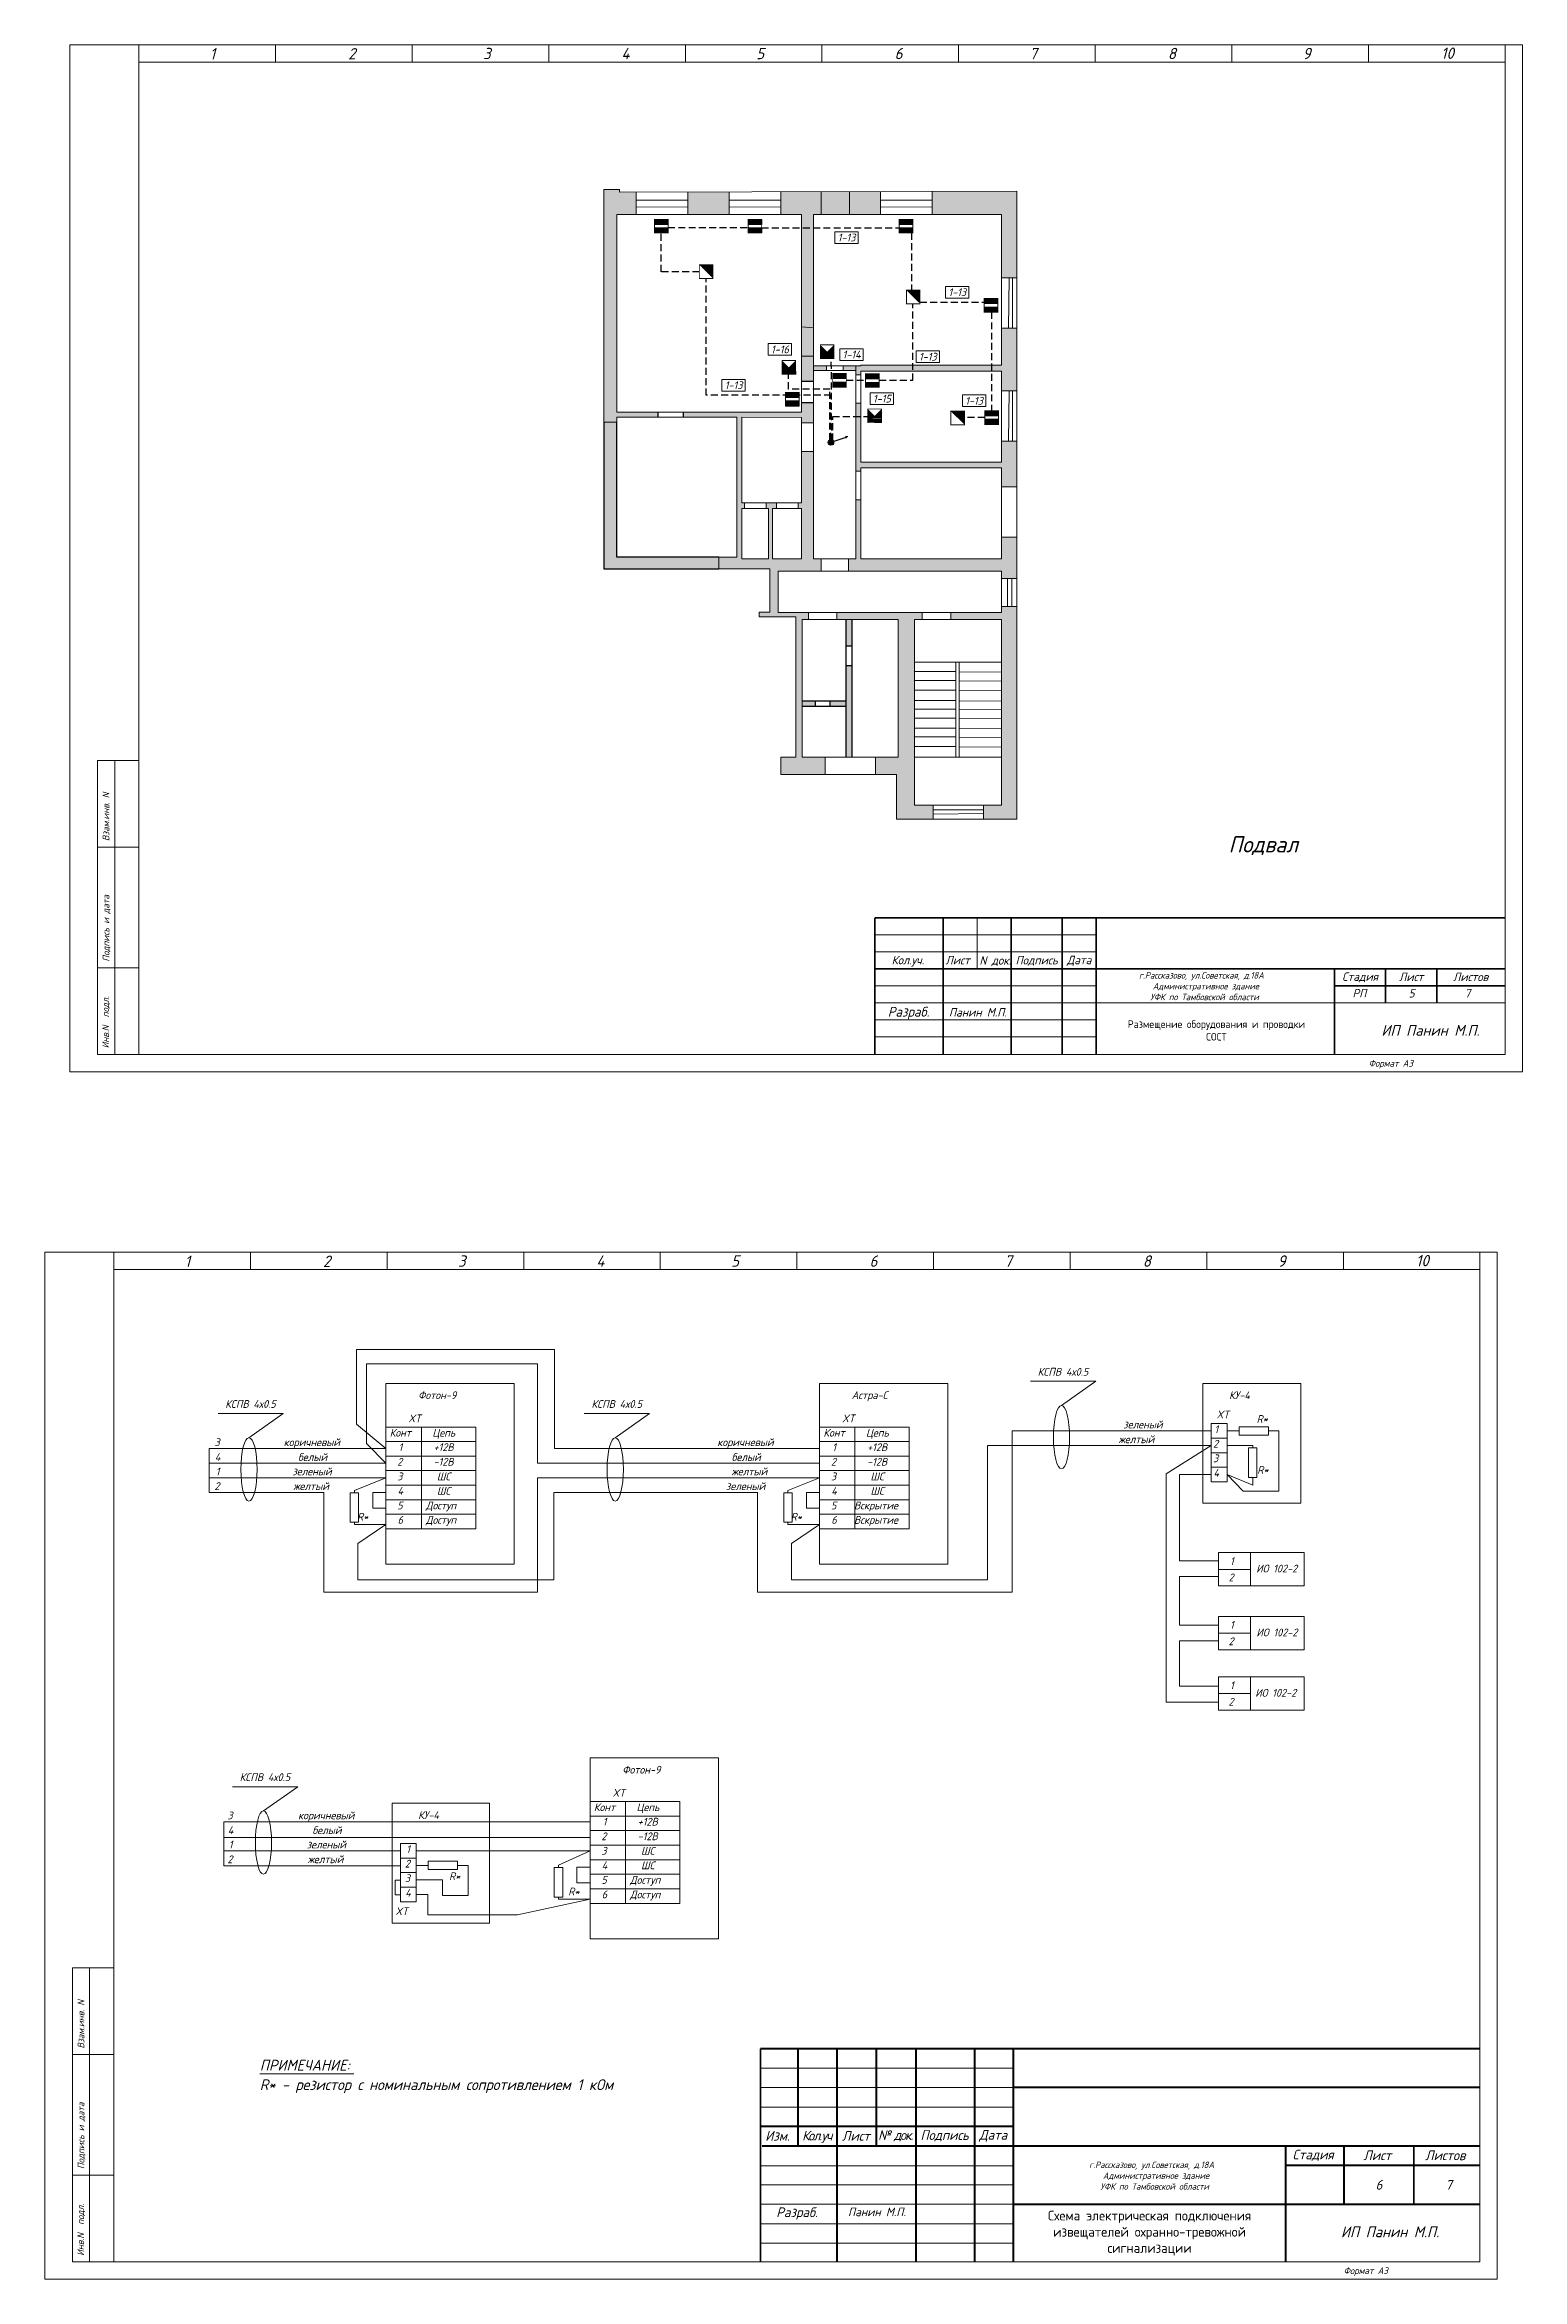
# Model space of a CAD drawing. Header units: inches. Extents: x -24 to 3888, y 393 to 1828.
# Drawn here: x 3073.5 to 3210.2, y 1050.5 to 1257.3 of the extents above; entities that cross this region are included whole.
import ezdxf

# ---------------------------------------------------------------- set-up
doc = ezdxf.new("R2010")
doc.units = ezdxf.units.IN
doc.header["$MEASUREMENT"] = 0
doc.linetypes.add('Caddy_Solid', pattern=[0])
doc.linetypes.add('HIDDEN2', pattern=[4.7625, 3.175, -1.5875])
doc.layers.get('0').transparency = 0.7
for name, color, linetype in [('BLK_12_THHN', 9, 'Continuous'), ('DESC', 7, 'Continuous'), ('LINK', 9, 'Continuous')]:
    doc.layers.add(name, color=color, linetype=linetype)
doc.styles.get("Standard").update_dxf_attribs({"font": 'GOST_Common Italic_0.ttf'})

msp = doc.modelspace()

# ---------------------------------------------------------------- texts
at = {"layer": 'DESC', "lineweight": 13}
for s, height, p in [('1', 1.05, (3088.8, 1255.9)), ('2', 1.05, (3101.6, 1255.9)), ('3', 1.05, (3114.08, 1255.92)), ('4', 1.05, (3126.88, 1255.92)), ('5', 1.05, (3139.36, 1255.92)), ('6', 1.05, (3152.16, 1255.92)), ('7', 1.05, (3164.64, 1255.92)), ('8', 1.05, (3177.44, 1255.92)), ('9', 1.05, (3189.92, 1255.92)), ('10', 1.048, (3202.72, 1255.95)), ('Формат А3', 0.629, (3196.02, 1162.7))]:
    msp.add_text(s, height=height, dxfattribs=at).set_placement(p)
for s, p in [('Взам.инв. N', (3079.5, 1183.57)), ('Подпись и дата', (3079.51, 1172.42)), ('Инв.N  подл.', (3079.47, 1164.4))]:
    msp.add_text(s, height=0.6288, rotation=90, dxfattribs=at).set_placement(p)
at = {"layer": 'DESC', "color": 0, "lineweight": 15}
for s, p in [('Кол.уч.', (3151.88, 1172.17)), ('Лист', (3156.86, 1172.16)), ('N док.', (3160.01, 1172.14)), ('РП', (3194.52, 1169.1)), ('5', (3199.72, 1169.1)), ('7', (3204.9, 1169.1))]:
    msp.add_text(s, height=0.787, dxfattribs=at).set_placement(p)
at = {"layer": 'DESC', "lineweight": 15}
for s, height, p in [('1', 1.05, (3086.48, 1144.17)), ('2', 1.05, (3099.28, 1144.17)), ('3', 1.05, (3111.76, 1144.19)), ('4', 1.05, (3124.56, 1144.19)), ('5', 1.05, (3137.04, 1144.19)), ('6', 1.05, (3149.84, 1144.19)), ('7', 1.05, (3162.32, 1144.19)), ('8', 1.05, (3175.12, 1144.19)), ('9', 1.05, (3187.6, 1144.19)), ('10', 1.048, (3200.4, 1144.23)), ('Формат А3', 0.629, (3193.7, 1050.98))]:
    msp.add_text(s, height=height, dxfattribs=at).set_placement(p)
for s, p in [('Взам.инв. N', (3077.19, 1071.85)), ('Подпись и дата', (3077.19, 1060.7)), ('Инв.N  подл.', (3077.16, 1052.67))]:
    msp.add_text(s, height=0.6288, rotation=90, dxfattribs=at).set_placement(p)
at = {"layer": 'DESC', "color": 0, "char_height": 0.72, "width": 2.16, "attachment_point": 5}
for s, insert in [('1-13', (3147.71, 1239.42)), ('1-13', (3157.96, 1234.36)), ('1-16', (3141.55, 1229.07)), ('1-14', (3148.18, 1228.59)), ('1-13', (3155.23, 1228.39)), ('1-13', (3137.26, 1225.75)), ('1-15', (3150.98, 1224.51)), ('1-13', (3159.51, 1224.31))]:
    msp.add_mtext(s, dxfattribs=dict(at, insert=insert))
at = {"layer": 'DESC', "color": 0, "lineweight": 15, "attachment_point": 1}
for s, width, heights, insert, char_height in [('\\pi5.60702;Подвал', 17.9743, [1.74], (3177.45, 1184.02), 1.5), ('\\pi23.23389;г.Рассказово, ул.Советская, д.18А\\P\\pi24.5048;Административное здание \\P\\pi24.27003;УФК по Тамбовской области', 59.1919, [0], (3151.54, 1171.45), 0.6), ('\\pi4.80835;ИП Панин М.П.', 17.9743, [1.74], (3192.39, 1166.56), 1), ('КСПВ 4х0.5', 11.8019, [0.819], (3165.4, 1134.83), 0.72), ('КСПВ 4х0.5', 7.3081, [1.09], (3090.22, 1131.85), 0.72), ('\\pi2.981;Фотон-9', 9.8953, [1.61], (3105.09, 1132.66), 0.72), ('КСПВ 4х0.5', 9.4651, [1.09], (3124.11, 1131.85), 0.72), ('\\pi2.96136;Астра-С', 9.8953, [1.61], (3145.22, 1132.66), 0.72), ('\\pi2.78066;КУ-4', 7.7595, [1.61], (3180.32, 1132.66), 0.72), ('\\pi0.35132;Конт', 2.603, [4.06], (3105.09, 1129.19), 0.72), ('\\pi1.31405;XT', 2.603, [4.06], (3105.85, 1130.52), 0.72), ('\\pi1.02068;Цепь', 4.1599, [4.06], (3108.37, 1129.19), 0.72), ('\\pi0.35132;Конт', 2.603, [4.06], (3145.22, 1129.19), 0.72), ('\\pi1.31405;XT', 2.603, [4.06], (3145.98, 1130.52), 0.72), ('\\pi1.02068;Цепь', 4.1599, [4.06], (3148.49, 1129.19), 0.72), ('зеленый', 2.603, [0.786], (3173.32, 1129.95), 0.72), ('\\pi1.17084;1', 2.603, [4.06], (3180.58, 1129.51), 0.72), ('\\pi1.31405;XT', 2.603, [4.06], (3180.63, 1130.88), 0.72), ('\\pi0.80102;R*', 2.603, [4.06], (3184.85, 1130.46), 0.72), ('\\pi1.04621;3', 2.603, [0.786], (3088.18, 1128.31), 0.72), ('\\pi1.07921;4', 2.603, [0.786], (3088.18, 1126.94), 0.72), ('\\pi-1.32761;коричневый', 2.603, [0.786], (3096.96, 1128.31), 0.72), ('белый', 2.603, [0.786], (3096.96, 1126.94), 0.72), ('\\pi1.17084;1', 2.603, [4.06], (3105.09, 1127.85), 0.72), ('\\pi1.12649;+12В', 4.1599, [4.06], (3108.37, 1127.85), 0.72), ('\\pi-1.32761;коричневый', 2.603, [0.786], (3137.08, 1128.31), 0.72), ('белый', 2.603, [0.786], (3137.08, 1126.94), 0.72), ('\\pi1.17084;1', 2.603, [4.06], (3145.22, 1127.85), 0.72), ('\\pi1.12649;+12В', 4.1599, [4.06], (3148.49, 1127.85), 0.72), ('\\pi-0.43252;желтый', 2.603, [0.786], (3173.32, 1128.58), 0.72), ('\\pi1.04593;2', 2.603, [4.06], (3180.58, 1128.16), 0.72), ('\\pi1.17084;1', 2.603, [0.786], (3088.18, 1125.61), 0.72), ('\\pi-0.52088;зеленый', 2.603, [0.786], (3096.96, 1125.61), 0.72), ('\\pi1.04593;2', 2.603, [4.06], (3105.09, 1126.5), 0.72), ('\\pi1.04621;3', 2.603, [4.06], (3105.09, 1125.15), 0.72), ('\\pi1.12186;-12В', 4.1599, [4.06], (3108.37, 1126.5), 0.72), ('\\pi1.43549;ШС', 4.1599, [4.06], (3108.37, 1125.15), 0.72), ('желтый', 2.603, [0.786], (3137.08, 1125.61), 0.72), ('\\pi1.04593;2', 2.603, [4.06], (3145.22, 1126.5), 0.72), ('\\pi1.04621;3', 2.603, [4.06], (3145.22, 1125.15), 0.72), ('\\pi1.12186;-12В', 4.1599, [4.06], (3148.49, 1126.5), 0.72), ('\\pi1.43549;ШС', 4.1599, [4.06], (3148.49, 1125.15), 0.72), ('\\pi1.04621;3', 2.603, [4.06], (3180.58, 1126.82), 0.72), ('\\pi1.07921;4', 2.603, [4.06], (3180.58, 1125.47), 0.72), ('\\pi0.80102;R*', 2.603, [4.06], (3184.91, 1125.75), 0.72), ('\\pi1.04593;2', 2.603, [0.786], (3088.18, 1124.25), 0.72), ('\\pi-0.43252;желтый', 2.603, [0.786], (3096.96, 1124.25), 0.72), ('\\pi1.07921;4', 2.603, [4.06], (3105.09, 1123.81), 0.72), ('\\pi1.43549;ШС', 4.1599, [4.06], (3108.37, 1123.81), 0.72), ('\\pi-0.52088;зеленый', 2.603, [0.786], (3137.08, 1124.25), 0.72), ('\\pi1.07921;4', 2.603, [4.06], (3145.22, 1123.81), 0.72), ('\\pi1.43549;ШС', 4.1599, [4.06], (3148.49, 1123.81), 0.72), ('\\pi0.80102;R*', 2.603, [4.06], (3101.62, 1121.41), 0.72), ('\\pi1.04839;5', 2.603, [4.06], (3105.09, 1122.46), 0.72), ('\\pi1.08384;6', 2.603, [4.06], (3105.09, 1121.12), 0.72), ('\\pi0.41768;Доступ', 4.1599, [4.06], (3108.37, 1122.46), 0.72), ('\\pi0.41768;Доступ', 4.1599, [4.06], (3108.37, 1121.12), 0.72), ('\\pi0.80102;R*', 2.603, [4.06], (3141.74, 1121.41), 0.72), ('\\pi1.04839;5', 2.603, [4.06], (3145.22, 1122.46), 0.72), ('\\pi1.08384;6', 2.603, [4.06], (3145.22, 1121.12), 0.72), ('\\pi-0.08632;Вскрытие', 4.1599, [4.06], (3148.49, 1122.46), 0.72), ('\\pi-0.08632;Вскрытие', 4.1599, [4.06], (3148.49, 1121.12), 0.72), ('\\pi1.17084;1', 2.603, [4.06], (3182.02, 1117.31), 0.72), ('\\pi0.27252;ИО 102-2', 4.4347, [3.31], (3185.34, 1116.62), 0.72), ('\\pi1.04593;2', 2.603, [4.06], (3182.01, 1115.8), 0.72), ('\\pi1.17084;1', 2.603, [4.06], (3182.02, 1111.41), 0.72), ('\\pi0.27252;ИО 102-2', 4.4347, [3.31], (3185.36, 1110.71), 0.72), ('\\pi1.04593;2', 2.603, [4.06], (3182.01, 1109.89), 0.72), ('\\pi1.04593;2', 2.603, [4.06], (3182.01, 1104.3), 0.72), ('\\pi1.17084;1', 2.603, [4.06], (3182.02, 1105.82), 0.72), ('\\pi0.27252;ИО 102-2', 4.4347, [3.31], (3185.25, 1105.12), 0.72), ('\\pi2.981;Фотон-9', 9.8953, [1.61], (3123.98, 1098.01), 0.72), ('\\pi1.31405;XT', 2.603, [4.06], (3124.74, 1095.87), 0.72), ('\\pi2.78066;КУ-4', 7.7595, [1.61], (3105.29, 1093.81), 0.72), ('\\pi0.35132;Конт', 2.603, [4.06], (3123.98, 1094.54), 0.72), ('\\pi1.02068;Цепь', 4.1599, [4.06], (3127.26, 1094.54), 0.72), ('\\pi1.04621;3', 2.603, [0.786], (3089.38, 1093.78), 0.72), ('\\pi1.07921;4', 2.603, [0.786], (3089.38, 1092.41), 0.72), ('\\pi-1.32761;коричневый', 2.603, [0.786], (3098.29, 1093.78), 0.72), ('белый', 2.603, [0.786], (3098.29, 1092.41), 0.72), ('\\pi1.04593;2', 2.603, [4.06], (3123.98, 1091.85), 0.72), ('\\pi1.17084;1', 2.603, [4.06], (3123.98, 1093.2), 0.72), ('\\pi1.12649;+12В', 4.1599, [4.06], (3127.26, 1093.2), 0.72), ('\\pi1.12186;-12В', 4.1599, [4.06], (3127.26, 1091.85), 0.72), ('\\pi1.04593;2', 2.603, [0.786], (3089.38, 1089.72), 0.72), ('\\pi1.17084;1', 2.603, [0.786], (3089.38, 1091.08), 0.72), ('\\pi-0.52088;зеленый', 2.603, [0.786], (3098.29, 1091.08), 0.72), ('\\pi-0.43252;желтый', 2.603, [0.786], (3098.29, 1089.72), 0.72), ('\\pi1.17084;1', 2.603, [4.06], (3105.8, 1090.66), 0.72), ('\\pi1.04621;3', 2.603, [4.06], (3123.98, 1090.51), 0.72), ('\\pi1.43549;ШС', 4.1599, [4.06], (3127.26, 1090.51), 0.72), ('\\pi1.04593;2', 2.603, [4.06], (3105.8, 1089.32), 0.72), ('\\pi1.04621;3', 2.603, [4.06], (3105.8, 1087.97), 0.72), ('\\pi0.80102;R*', 2.603, [4.06], (3110.13, 1088.15), 0.72), ('\\pi1.04839;5', 2.603, [4.06], (3123.98, 1087.81), 0.72), ('\\pi1.07921;4', 2.603, [4.06], (3123.98, 1089.16), 0.72), ('\\pi0.41768;Доступ', 4.1599, [4.06], (3127.26, 1087.81), 0.72), ('\\pi1.43549;ШС', 4.1599, [4.06], (3127.26, 1089.16), 0.72), ('\\pi1.07921;4', 2.603, [4.06], (3105.8, 1086.62), 0.72), ('\\pi0.80102;R*', 2.603, [4.06], (3121.16, 1086.74), 0.72), ('\\pi1.08384;6', 2.603, [4.06], (3123.98, 1086.47), 0.72), ('\\pi0.41768;Доступ', 4.1599, [4.06], (3127.26, 1086.47), 0.72), ('\\pi1.31405;XT', 2.603, [4.06], (3104.65, 1084.91), 0.72), ('R* - резистор с номинальным сопротивлением 1 кОм', 34.4536, [0.857], (3093.42, 1069.01), 1), ('ПРИМЕЧАНИЕ:', 12.0546, [0.819], (3093.42, 1070.81), 1), ('\\pi23.23389;г.Рассказово, ул.Советская, д.18А\\P\\pi24.5048;Административное здание \\P\\pi24.27003;УФК по Тамбовской области', 59.1919, [0], (3146.93, 1061.39), 0.6)]:
    msp.add_mtext_dynamic_manual_height_columns(s, width=width, gutter_width=1, heights=heights, dxfattribs=dict(at, insert=insert, char_height=char_height))
at = {"layer": 'DESC', "color": 0, "lineweight": 15, "attachment_point": 5}
for s, insert, char_height, width in [('Подпись', (3165.3, 1172.49), 0.787, 4.725), ('Дата', (3169.23, 1172.49), 0.787, 3.15), ('Стадия', (3195.23, 1170.97), 0.787, 4.725), ('Лист', (3199.95, 1171.01), 0.787, 5.67), ('Листов', (3205.45, 1171.01), 0.787, 5.3325), ('Разраб.', (3153.45, 1167.66), 0.9, 7.0924), ('{\\fGOST Common|b0|i0|c204|p34;Размещение оборудования и проводки\\PСОСТ}', (3181.93, 1166.05), 0.7, 25.2), ('Изм.', (3141.32, 1063.77), 0.9, 3.4805), ('{\\T0.85;Кол.уч}', (3144.96, 1063.67), 0.9, 3.6119), ('Лист', (3148.58, 1063.77), 0.9, 3.6273), ('{\\T0.85;№ док.}', (3152.24, 1063.77), 0.9, 3.6803), ('Подпись', (3156.78, 1063.77), 0.9, 5.4), ('Дата', (3161.28, 1063.77), 0.9, 3.6), ('Стадия', (3190.88, 1061.97), 0.9, 5.4), ('Лист', (3196.82, 1061.97), 0.9, 6.48), ('Листов', (3203.11, 1061.97), 0.9, 6.0943), ('6', (3196.97, 1059.24), 0.9, 6.4543), ('7', (3203.43, 1059.24), 0.9, 6.4543), ('Разраб.', (3143.13, 1056.58), 0.9, 7.0924)]:
    msp.add_mtext(s, dxfattribs=dict(at, insert=insert, char_height=char_height, width=width))
at = {"layer": 'DESC', "lineweight": 15, "attachment_point": 5}
for s, insert, char_height, width in [('Панин М.П.', (3159.86, 1167.73), 0.787, 6.3), ('Панин М.П.', (3150.52, 1056.73), 0.787, 6.3), ('{\\fGOST Common|b0|i0|c204|p34;Схема электрическая подключения извещателей охранно-тревожной сигнализации}', (3175.75, 1054.77), 0.9, 25.2)]:
    msp.add_mtext(s, dxfattribs=dict(at, insert=insert, char_height=char_height, width=width))
at = {"layer": 'DESC', "color": 0, "lineweight": 15}
note = msp.add_mtext_dynamic_manual_height_columns('КСПВ ', width=4.7916, gutter_width=1, heights=[0.819, 0], dxfattribs=dict(at, insert=(3091.56, 1097.32), char_height=0.72, attachment_point=1))
for column, words in zip(note.columns.linked_columns, ['4х0.5']):
    column.text = words
at = {"layer": 'DESC', "lineweight": 15, "insert": (3188.65, 1055.39), "char_height": 1, "attachment_point": 1}
msp.add_mtext_dynamic_manual_height_columns('\\pi4.80835;ИП Панин М.П.', width=17.9743, gutter_width=1, heights=[1.74], dxfattribs=at)

# ---------------------------------------------------------------- blocks, each defined once
blk = doc.blocks.new('Звуковой')
blk.add_lwpolyline([(0.1, 2.9, 0, 4, 0), (1.5, 1.51, 4, 4, 0)], format="xyseb")
at = {"const_width": 0.2}
blk.add_lwpolyline([(0, 0), (0, 3), (3, 3), (3, 0)], close=True, dxfattribs=at)
blk = doc.blocks.new('Объем')
at = {"const_width": 0.2}
blk.add_lwpolyline([(0, 0), (0, 3), (3, 3), (3, 0)], close=True, dxfattribs=at)
for points in [[(0.21, 2.94), (0.21, 0.09)], [(0.41, 2.94), (0.41, 0.09)], [(0.61, 2.94), (0.61, 0.09)], [(0.8, 2.94), (0.8, 0.09)], [(1.01, 2.94), (1.01, 0.09)], [(1.21, 2.94), (1.21, 0.09)], [(1.39, 1.52), (2.81, 2.97)], [(1.39, 2.94), (1.39, 0.09)], [(1.39, 1.48), (2.82, 0.03)], [(1.56, 2.93), (1.56, 1.76)], [(1.56, 0.09), (1.56, 1.25)], [(1.74, 0.06), (1.74, 1.05)], [(1.76, 2.94), (1.76, 1.94)], [(1.94, 2.95), (1.94, 2.15)], [(1.94, 0.06), (1.94, 0.87)], [(2.13, 2.93), (2.13, 2.33)], [(2.13, 0.05), (2.13, 0.66)], [(2.3, 2.93), (2.3, 2.52)], [(2.31, 0.06), (2.31, 0.48)], [(2.49, 2.94), (2.49, 2.7)], [(2.49, 0.07), (2.49, 0.29)]]:
    blk.add_lwpolyline(points, dxfattribs=at)

# ---------------------------------------------------------------- hatches: boundary and pattern name
at = {"layer": 'BLK_12_THHN'}
h = msp.add_hatch(color=0, dxfattribs=at)
h.dxf.hatch_style = 1
h.paths.add_polyline_path([(3146.52, 1220.46, 1), (3146.02, 1220.46, 1)])
h = msp.add_hatch(color=0, dxfattribs=at)
h.dxf.hatch_style = 1
h.paths.add_polyline_path([(3147.83, 1220.99), (3147.66, 1220.93), (3147.69, 1220.85)])
h.paths.add_polyline_path([(3147.64, 1221.01), (3147.66, 1220.93), (3147.83, 1220.99)])
at = {"layer": 'DESC', "lineweight": 15}
h = msp.add_hatch(color=0, dxfattribs=at)
h.dxf.hatch_style = 1
h.paths.add_polyline_path([(3129.94, 1240.31), (3129.94, 1239.84), (3131.2, 1239.84), (3131.2, 1240.31)])
h.paths.add_polyline_path([(3131.2, 1240.63), (3131.2, 1241.1), (3129.94, 1241.1), (3129.94, 1240.63)])
h = msp.add_hatch(color=0, dxfattribs=at)
h.dxf.hatch_style = 1
h.paths.add_polyline_path([(3138.6, 1240.31), (3138.6, 1239.84), (3139.86, 1239.84), (3139.86, 1240.31)])
h.paths.add_polyline_path([(3139.86, 1240.63), (3139.86, 1241.1), (3138.6, 1241.1), (3138.6, 1240.63)])
h = msp.add_hatch(color=0, dxfattribs=at)
h.dxf.hatch_style = 1
h.paths.add_polyline_path([(3152.58, 1240.31), (3152.58, 1239.84), (3153.84, 1239.84), (3153.84, 1240.31)])
h.paths.add_polyline_path([(3153.84, 1240.63), (3153.84, 1241.1), (3152.58, 1241.1), (3152.58, 1240.63)])
h = msp.add_hatch(color=0, dxfattribs=at)
h.dxf.hatch_style = 1
h.paths.add_polyline_path([(3160.44, 1232.99), (3160.44, 1232.52), (3161.7, 1232.52), (3161.7, 1232.99)])
h.paths.add_polyline_path([(3161.7, 1233.31), (3161.7, 1233.78), (3160.44, 1233.78), (3160.44, 1233.31)])
at = {"layer": 'DESC'}
h = msp.add_hatch(color=0, dxfattribs=at)
h.dxf.hatch_style = 1
h.paths.add_polyline_path([(3163.47, 1231.04), (3162.05, 1231.04), (3162.05, 1227.61), (3149.04, 1227.61), (3149.04, 1227.55), (3148.56, 1227.55), (3148.56, 1226.7), (3149.04, 1226.7), (3149.04, 1227.04), (3162.05, 1227.04), (3162.05, 1225.24), (3163.47, 1225.24)])
h.paths.add_polyline_path([(3145.86, 1227.55), (3144.66, 1227.55), (3144.66, 1227.12), (3145.86, 1227.12)])
h.paths.add_polyline_path([(3148.56, 1227.55), (3147.41, 1227.55), (3147.41, 1227.12), (3148.56, 1227.12)])
at = {"layer": 'DESC', "lineweight": 15}
h = msp.add_hatch(color=0, dxfattribs=at)
h.dxf.hatch_style = 1
h.paths.add_polyline_path([(3146.43, 1226.05), (3146.43, 1225.58), (3147.69, 1225.58), (3147.69, 1226.05)])
h.paths.add_polyline_path([(3147.69, 1226.37), (3147.69, 1226.84), (3146.43, 1226.84), (3146.43, 1226.37)])
h = msp.add_hatch(color=0, dxfattribs=at)
h.dxf.hatch_style = 1
h.paths.add_polyline_path([(3149.47, 1226.02), (3149.47, 1225.56), (3150.73, 1225.56), (3150.73, 1226.02)])
h.paths.add_polyline_path([(3150.73, 1226.35), (3150.73, 1226.82), (3149.47, 1226.82), (3149.47, 1226.35)])
h = msp.add_hatch(color=0, dxfattribs=at)
h.dxf.hatch_style = 1
h.paths.add_polyline_path([(3142.06, 1224.3), (3142.06, 1223.83), (3143.32, 1223.83), (3143.32, 1224.3)])
h.paths.add_polyline_path([(3143.32, 1224.62), (3143.32, 1225.09), (3142.06, 1225.09), (3142.06, 1224.62)])
at = {"layer": 'DESC'}
h = msp.add_hatch(color=0, dxfattribs=at)
h.dxf.hatch_style = 1
h.paths.add_polyline_path([(3162.05, 1218.1), (3162.05, 1216.34), (3163.47, 1216.34), (3163.47, 1220.59), (3162.05, 1220.59), (3162.05, 1218.63), (3149.04, 1218.63), (3149.04, 1224.1), (3148.56, 1224.1), (3148.56, 1217.8), (3149.04, 1217.8), (3149.04, 1218.1)])
h.paths.add_polyline_path([(3149.04, 1215.14), (3148.56, 1215.14), (3148.56, 1209.68), (3147.88, 1209.68), (3147.88, 1208.55), (3162.05, 1208.55), (3162.05, 1207.87), (3163.47, 1207.87), (3163.47, 1211.7), (3162.05, 1211.7), (3162.05, 1209.68), (3149.04, 1209.68)])
h.paths.add_polyline_path([(3163.47, 1205.28), (3162.05, 1205.28), (3162.05, 1204.71), (3157.35, 1204.71), (3157.35, 1204.08), (3162.05, 1204.08), (3162.05, 1186.91), (3160.38, 1186.91), (3160.38, 1185.59), (3163.47, 1185.59)])
h.paths.add_polyline_path([(3146.82, 1204.71), (3146.82, 1204.08), (3152.5, 1204.08), (3152.5, 1191.34), (3150.4, 1191.34), (3150.4, 1189.74), (3152.33, 1189.74), (3152.33, 1185.59), (3155.72, 1185.59), (3155.72, 1186.91), (3154, 1186.91), (3154, 1204.08), (3154.7, 1204.08), (3154.7, 1204.71)])
at = {"layer": 'DESC', "lineweight": 15}
h = msp.add_hatch(color=0, dxfattribs=at)
h.dxf.hatch_style = 1
h.paths.add_polyline_path([(3160.5, 1222.6), (3160.5, 1222.13), (3161.76, 1222.13), (3161.76, 1222.6)])
h.paths.add_polyline_path([(3161.76, 1222.93), (3161.76, 1223.39), (3160.5, 1223.39), (3160.5, 1222.93)])
at = {"layer": 'LINK'}
h = msp.add_hatch(color=0, dxfattribs=at)
h.dxf.hatch_style = 1
h.paths.add_polyline_path([(3128.26, 1243.62), (3126.71, 1243.61), (3126.71, 1243.87), (3125.25, 1243.87), (3125.25, 1222.33), (3126.45, 1222.33), (3126.45, 1222.8), (3130.26, 1222.8), (3130.26, 1223.25), (3126.45, 1223.25), (3126.45, 1241.54), (3128.26, 1241.54)])
h.paths.add_polyline_path([(3136.86, 1243.64), (3133.03, 1243.63), (3133.03, 1241.54), (3136.86, 1241.54)])
h.paths.add_polyline_path([(3145.35, 1243.66), (3141.63, 1243.65), (3141.63, 1241.54), (3143.55, 1241.54), (3143.55, 1231.17), (3144.66, 1231.05), (3144.66, 1241.54), (3145.35, 1241.54)])
h.paths.add_polyline_path([(3150.85, 1243.67), (3147.97, 1243.67), (3147.97, 1241.54), (3148.56, 1241.54), (3150.85, 1241.54)])
h.paths.add_polyline_path([(3206.36, 1165.02), (3207.23, 1165.02), (3207.23, 1165.98), (3206.36, 1165.98)], flags=9)
h.paths.add_polyline_path([(3175.72, 1165.31), (3183.23, 1165.31), (3183.23, 1166.75), (3175.72, 1166.75)], flags=9)
h.paths.add_polyline_path([(3205.5, 1167.39), (3207.79, 1167.39), (3207.79, 1168.33), (3205.5, 1168.33)], flags=9)
h.paths.add_polyline_path([(3167.3, 1164.21), (3169.88, 1164.21), (3169.88, 1165.3), (3167.3, 1165.3)], flags=9)
h.paths.add_polyline_path([(3162.9, 1164.3), (3165.3, 1164.3), (3165.3, 1165.24), (3162.9, 1165.24)], flags=9)
h.paths.add_polyline_path([(3158.99, 1164.32), (3161.61, 1164.32), (3161.61, 1165.27), (3158.99, 1165.27)], flags=9)
h.paths.add_polyline_path([(3156.2, 1164.29), (3158.49, 1164.29), (3158.49, 1165.23), (3156.2, 1165.23)], flags=9)
h.paths.add_polyline_path([(3152.52, 1164.06), (3155.51, 1164.06), (3155.51, 1165.28), (3152.52, 1165.28)], flags=9)
h.paths.add_polyline_path([(3150.03, 1164.29), (3151.85, 1164.29), (3151.85, 1165.23), (3150.03, 1165.23)], flags=9)
h.paths.add_polyline_path([(3195.81, 1162.31), (3200.73, 1162.31), (3200.73, 1163.53), (3195.81, 1163.53)], flags=9)
h.paths.add_polyline_path([(3079.66, 1183.42), (3079.66, 1188.3), (3078.72, 1188.3), (3078.72, 1183.42)], flags=9)
h.paths.add_polyline_path([(3079.66, 1172.26), (3079.66, 1178.74), (3078.72, 1178.74), (3078.72, 1172.26)], flags=9)
h.paths.add_polyline_path([(3079.63, 1164.24), (3079.63, 1169.15), (3078.69, 1169.15), (3078.69, 1164.24)], flags=9)
h.paths.add_polyline_path([(3202.45, 1255.69), (3204.35, 1255.69), (3204.35, 1257.26), (3202.45, 1257.26)], flags=9)
h.paths.add_polyline_path([(3189.65, 1255.66), (3191.05, 1255.66), (3191.05, 1257.23), (3189.65, 1257.23)], flags=9)
h.paths.add_polyline_path([(3088.53, 1255.64), (3089.76, 1255.64), (3089.76, 1257.21), (3088.53, 1257.21)], flags=9)
h = msp.add_hatch(color=0, dxfattribs=at)
h.dxf.hatch_style = 1
h.paths.add_polyline_path([(3144.66, 1224.14), (3143.55, 1224.14), (3143.55, 1223.25), (3132.58, 1223.25), (3132.58, 1222.8), (3137.56, 1222.8), (3137.56, 1209.83), (3135.88, 1209.83), (3135.88, 1208.76), (3140.62, 1208.76), (3140.62, 1204.75), (3139.63, 1204.75), (3139.63, 1204.31), (3143.03, 1204.31), (3143.03, 1191.35), (3141.62, 1191.35), (3141.62, 1189.74), (3145.72, 1189.74), (3145.72, 1191.34), (3143.6, 1191.34), (3143.6, 1204.08), (3144.2, 1204.08), (3144.2, 1204.71), (3141.37, 1204.71), (3141.37, 1208.55), (3145.36, 1208.55), (3145.36, 1209.68), (3144.66, 1209.68), (3144.66, 1219.63), (3143.55, 1219.63), (3143.55, 1214.86), (3143.22, 1214.86), (3143.22, 1214.36), (3143.55, 1214.36), (3143.55, 1209.68), (3140.86, 1209.68), (3140.86, 1214.36), (3141.22, 1214.36), (3141.22, 1214.86), (3140.27, 1214.86), (3140.27, 1214.36), (3140.49, 1214.36), (3140.49, 1209.68), (3138.03, 1209.68), (3138.03, 1214.36), (3138.27, 1214.36), (3138.27, 1214.86), (3138.03, 1214.86), (3138.03, 1222.8), (3143.55, 1222.78), (3143.55, 1222.26), (3144.66, 1222.26)])
h.paths.add_polyline_path([(3126.45, 1222.33), (3125.25, 1222.33), (3125.25, 1208.76), (3135.88, 1208.76), (3135.88, 1209.83), (3126.45, 1209.83)])
h.paths.add_polyline_path([(3144.66, 1228.45), (3143.55, 1228.45), (3143.55, 1226.12), (3144.66, 1226.12)])
h.paths.add_polyline_path([(3144.66, 1231.05), (3143.55, 1231.17), (3143.55, 1228.45), (3144.66, 1228.45)])
h.paths.add_polyline_path([(3163.47, 1243.71), (3155.62, 1243.69), (3155.62, 1241.54), (3162.05, 1241.54), (3162.05, 1235.68), (3163.47, 1235.68)])
h = msp.add_hatch(color=0, dxfattribs=at)
h.dxf.hatch_style = 1
h.paths.add_polyline_path([(3147.97, 1241.54), (3147.97, 1243.67), (3145.35, 1243.66), (3145.35, 1241.54)])
h = msp.add_hatch(color=0, dxfattribs=at)
h.dxf.hatch_style = 1
h.paths.add_polyline_path([(3144.82, 1196.54), (3143.6, 1196.54), (3143.6, 1196.06), (3144.82, 1196.06)])
h.paths.add_polyline_path([(3147.65, 1196.54), (3146.15, 1196.54), (3146.15, 1196.06), (3147.65, 1196.06)])
h.paths.add_polyline_path([(3148.2, 1199.83), (3147.65, 1199.83), (3147.65, 1191.34), (3148.2, 1191.34)])
h.paths.add_polyline_path([(3148.2, 1204.08), (3147.65, 1204.08), (3147.65, 1201.63), (3148.2, 1201.63)])

# ---------------------------------------------------------------- linework, layer by layer
at = {"layer": 'BLK_12_THHN', "color": 0, "lineweight": 15}
for p, q in [((3125.25, 1222.33), (3125.25, 1243.87)), ((3125.25, 1243.87), (3126.71, 1243.87)), ((3126.71, 1243.87), (3126.71, 1243.61)), ((3126.71, 1243.61), (3163.47, 1243.71)), ((3128.26, 1243.62), (3128.26, 1241.54)), ((3133.03, 1242.89), (3128.26, 1242.89)), ((3133.03, 1243.65), (3133.03, 1241.54)), ((3136.86, 1243.62), (3136.86, 1241.54)), ((3141.63, 1242.89), (3136.86, 1242.89)), ((3141.63, 1243.65), (3141.63, 1241.54)), ((3145.35, 1243.66), (3145.35, 1241.54)), ((3147.97, 1243.67), (3147.97, 1241.54)), ((3150.85, 1243.67), (3150.85, 1241.54)), ((3155.62, 1242.89), (3150.85, 1242.89)), ((3155.62, 1243.69), (3155.62, 1241.54)), ((3163.47, 1243.71), (3163.47, 1185.59)), ((3126.45, 1223.25), (3126.45, 1241.54)), ((3126.45, 1241.54), (3143.55, 1241.54)), ((3133.03, 1242.26), (3128.26, 1242.23)), ((3141.63, 1242.26), (3136.86, 1242.23)), ((3143.55, 1241.54), (3143.55, 1223.25)), ((3144.66, 1209.68), (3144.66, 1241.54)), ((3144.66, 1241.54), (3148.56, 1241.54)), ((3148.56, 1241.54), (3162.05, 1241.54)), ((3155.62, 1242.26), (3150.85, 1242.23)), ((3162.05, 1241.54), (3162.05, 1227.61)), ((3163.47, 1235.68), (3162.05, 1235.68)), ((3162.76, 1235.68), (3162.69, 1231.04)), ((3163.06, 1235.68), (3163.06, 1231.04)), ((3144.66, 1231.05), (3143.55, 1231.17)), ((3163.47, 1231.04), (3162.05, 1231.04)), ((3144.66, 1228.45), (3143.55, 1228.45)), ((3148.56, 1227.55), (3148.56, 1209.68)), ((3149.04, 1226.7), (3148.56, 1226.7)), ((3162.05, 1227.61), (3149.04, 1227.61)), ((3149.04, 1218.63), (3149.04, 1227.04)), ((3149.04, 1227.04), (3162.05, 1227.04)), ((3162.05, 1227.04), (3162.05, 1218.63)), ((3149.04, 1224.1), (3148.56, 1224.1)), ((3163.47, 1225.24), (3162.05, 1225.24)), ((3162.76, 1225.24), (3162.69, 1220.59)), ((3163.06, 1225.24), (3163.06, 1220.59)), ((3126.45, 1222.33), (3125.25, 1222.33)), ((3143.55, 1223.25), (3126.45, 1223.25)), ((3137.56, 1222.8), (3126.45, 1222.8)), ((3126.45, 1222.8), (3126.45, 1222.33)), ((3137.56, 1209.83), (3137.56, 1222.8)), ((3138.03, 1214.86), (3138.03, 1222.8)), ((3138.03, 1222.8), (3143.55, 1222.78)), ((3143.55, 1222.78), (3143.55, 1214.86)), ((3144.66, 1222.26), (3143.55, 1222.26)), ((3163.47, 1220.59), (3162.05, 1220.59)), ((3144.66, 1219.63), (3143.55, 1219.63)), ((3162.05, 1218.63), (3149.04, 1218.63)), ((3149.04, 1209.68), (3149.04, 1218.1)), ((3149.04, 1218.1), (3162.05, 1218.1)), ((3162.05, 1218.1), (3162.05, 1209.68)), ((3149.04, 1217.8), (3148.56, 1217.8)), ((3163.47, 1216.34), (3162.05, 1216.34)), ((3143.55, 1214.86), (3138.03, 1214.86)), ((3138.03, 1209.68), (3138.03, 1214.36)), ((3138.03, 1214.36), (3140.49, 1214.36)), ((3138.27, 1214.86), (3138.27, 1214.36)), ((3140.27, 1214.86), (3140.27, 1214.36)), ((3140.49, 1214.36), (3140.49, 1209.68)), ((3140.86, 1209.68), (3140.86, 1214.36)), ((3140.86, 1214.36), (3143.55, 1214.36)), ((3141.22, 1214.86), (3141.22, 1214.36)), ((3143.22, 1214.86), (3143.22, 1214.36)), ((3143.55, 1214.36), (3143.55, 1209.68)), ((3149.04, 1215.14), (3148.56, 1215.14)), ((3163.47, 1211.7), (3162.05, 1211.7)), ((3135.88, 1208.76), (3135.88, 1209.83)), ((3135.88, 1209.83), (3137.56, 1209.83)), ((3140.49, 1209.68), (3138.03, 1209.68)), ((3143.55, 1209.68), (3140.86, 1209.68)), ((3148.56, 1209.68), (3144.66, 1209.68)), ((3145.36, 1209.68), (3145.36, 1208.55)), ((3147.88, 1209.68), (3147.88, 1208.55)), ((3162.05, 1209.68), (3149.04, 1209.68)), ((3140.62, 1208.76), (3135.88, 1208.76)), ((3140.62, 1204.75), (3140.62, 1208.76)), ((3162.05, 1208.55), (3141.37, 1208.55)), ((3141.37, 1208.55), (3141.37, 1204.71)), ((3162.05, 1204.71), (3162.05, 1208.55)), ((3163.47, 1207.87), (3162.05, 1207.87)), ((3162.59, 1207.87), (3162.59, 1205.28)), ((3163, 1207.87), (3163, 1205.28)), ((3139.63, 1204.31), (3139.63, 1204.75)), ((3139.63, 1204.75), (3140.62, 1204.75)), ((3143.03, 1204.31), (3139.63, 1204.31)), ((3141.37, 1204.71), (3162.05, 1204.71)), ((3143.03, 1191.35), (3143.03, 1204.31)), ((3143.6, 1191.34), (3143.6, 1204.08)), ((3143.6, 1204.08), (3152.5, 1204.08)), ((3144.2, 1204.71), (3144.2, 1204.08)), ((3146.82, 1204.71), (3146.82, 1204.08)), ((3152.5, 1204.08), (3152.5, 1191.34)), ((3154, 1186.91), (3154, 1204.08)), ((3154, 1204.08), (3162.05, 1204.08)), ((3154.7, 1204.71), (3154.7, 1204.08)), ((3157.35, 1204.71), (3157.35, 1204.08)), ((3163.47, 1205.28), (3162.05, 1205.28)), ((3162.05, 1204.08), (3162.05, 1186.91)), ((3162.05, 1200.12), (3154, 1200.12)), ((3157.82, 1199.27), (3154, 1199.27)), ((3157.82, 1200.12), (3157.82, 1191.34)), ((3158.14, 1200.12), (3158.14, 1191.34)), ((3162.05, 1199.21), (3158.14, 1199.24)), ((3157.82, 1198.43), (3154, 1198.43)), ((3157.82, 1197.55), (3154, 1197.55)), ((3162.05, 1198.37), (3158.14, 1198.4)), ((3162.05, 1197.49), (3158.14, 1197.52)), ((3157.82, 1196.59), (3154, 1196.59)), ((3157.82, 1195.77), (3154, 1195.77)), ((3162.05, 1196.53), (3158.14, 1196.56)), ((3162.05, 1195.72), (3158.14, 1195.75)), ((3157.82, 1194.96), (3154, 1194.96)), ((3157.82, 1194.03), (3154, 1194.03)), ((3157.82, 1193.21), (3154, 1193.21)), ((3162.05, 1194.9), (3158.14, 1194.93)), ((3162.05, 1193.97), (3158.14, 1194)), ((3162.05, 1193.15), (3158.14, 1193.18)), ((3141.62, 1189.74), (3141.62, 1191.35)), ((3141.62, 1191.35), (3143.03, 1191.35)), ((3152.5, 1191.34), (3143.6, 1191.34)), ((3145.72, 1191.34), (3145.72, 1189.74)), ((3150.4, 1191.34), (3150.4, 1189.74)), ((3157.82, 1192.31), (3154, 1192.31)), ((3162.05, 1191.34), (3154, 1191.34)), ((3162.05, 1192.25), (3158.14, 1192.28)), ((3152.33, 1189.74), (3141.62, 1189.74)), ((3152.33, 1185.59), (3152.33, 1189.74)), ((3162.05, 1186.91), (3154, 1186.91)), ((3155.72, 1186.91), (3155.72, 1185.59)), ((3160.38, 1186.91), (3160.38, 1185.59)), ((3163.47, 1185.59), (3152.33, 1185.59)), ((3160.38, 1186.47), (3155.72, 1186.47)), ((3160.38, 1186.13), (3155.72, 1186.07))]:
    msp.add_line(p, q, dxfattribs=at)
at = {"layer": 'BLK_12_THHN', "color": 0}
for p, q in [((3147.66, 1220.93), (3146.27, 1220.46)), ((3147.83, 1220.99), (3147.64, 1221.01)), ((3147.69, 1220.85), (3147.64, 1221.01))]:
    msp.add_line(p, q, dxfattribs=at)
msp.add_circle((3146.27, 1220.46), 0.249, dxfattribs=at)
at = {"layer": 'DESC', "linetype": 'Caddy_Solid', "lineweight": 15}
for p, q in [((3082.24, 1255.66), (3082.24, 1257.26)), ((3094.88, 1255.66), (3094.88, 1257.26)), ((3107.52, 1255.66), (3107.52, 1257.26)), ((3120.16, 1255.66), (3120.16, 1257.26)), ((3132.8, 1255.66), (3132.8, 1257.26)), ((3145.44, 1255.66), (3145.44, 1257.26)), ((3158.08, 1255.66), (3158.08, 1257.26)), ((3170.72, 1255.66), (3170.72, 1257.26)), ((3183.36, 1255.66), (3183.36, 1257.26)), ((3196, 1255.66), (3196, 1257.26)), ((3208.64, 1255.66), (3208.64, 1257.26)), ((3082.24, 1255.64), (3208.64, 1255.64)), ((3082.24, 1255.64), (3082.24, 1163.82)), ((3208.64, 1255.64), (3208.64, 1163.82)), ((3078.4, 1163.84), (3078.4, 1191.04)), ((3078.4, 1191.04), (3082.24, 1191.04)), ((3080, 1191.04), (3080, 1163.84)), ((3078.4, 1183.02), (3082.24, 1183.02)), ((3078.4, 1171.84), (3082.24, 1171.84)), ((3208.64, 1163.82), (3078.4, 1163.82)), ((3079.92, 1143.94), (3079.92, 1145.54)), ((3092.56, 1143.94), (3092.56, 1145.54)), ((3105.2, 1143.94), (3105.2, 1145.54)), ((3117.84, 1143.94), (3117.84, 1145.54)), ((3130.48, 1143.94), (3130.48, 1145.54)), ((3143.12, 1143.94), (3143.12, 1145.54)), ((3155.76, 1143.94), (3155.76, 1145.54)), ((3168.4, 1143.94), (3168.4, 1145.54)), ((3181.04, 1143.94), (3181.04, 1145.54)), ((3193.68, 1143.94), (3193.68, 1145.54)), ((3206.32, 1143.94), (3206.32, 1145.54)), ((3079.92, 1143.92), (3206.32, 1143.92)), ((3079.92, 1143.92), (3079.92, 1052.1)), ((3206.32, 1143.92), (3206.32, 1052.1)), ((3076.08, 1052.12), (3076.08, 1079.32)), ((3076.08, 1079.32), (3079.92, 1079.32)), ((3077.68, 1079.32), (3077.68, 1052.12)), ((3076.08, 1071.3), (3079.92, 1071.3)), ((3076.08, 1060.12), (3079.92, 1060.12)), ((3206.32, 1052.1), (3076.08, 1052.1))]:
    msp.add_line(p, q, dxfattribs=at)
at = {"layer": 'DESC', "color": 0, "lineweight": 15}
for p, q in [((3144.66, 1227.55), (3148.56, 1227.55)), ((3144.66, 1227.12), (3148.56, 1227.12)), ((3145.86, 1227.55), (3145.86, 1227.12)), ((3147.41, 1227.55), (3147.41, 1227.12)), ((3148.56, 1227.55), (3149.04, 1227.55)), ((3149.04, 1227.55), (3149.04, 1227.61)), ((3150.34, 1174.91), (3170.82, 1174.91)), ((3159.79, 1176.48), (3159.79, 1171.76)), ((3150.34, 1173.33), (3170.82, 1173.33)), ((3150.34, 1170.18), (3170.82, 1170.18)), ((3150.34, 1168.61), (3170.82, 1168.61)), ((3170.82, 1168.61), (3208.62, 1168.61)), ((3150.34, 1167.03), (3170.82, 1167.03)), ((3150.34, 1165.46), (3170.82, 1165.46)), ((3102.38, 1129.63), (3102.38, 1136.53)), ((3102.38, 1136.53), (3120.69, 1136.53)), ((3103.3, 1127.84), (3103.3, 1135.22)), ((3103.3, 1135.22), (3119.11, 1135.22)), ((3119.11, 1135.22), (3119.11, 1126)), ((3120.69, 1136.53), (3120.69, 1127.36)), ((3170.77, 1133.59), (3164.74, 1133.59)), ((3167.6, 1131.35), (3170.77, 1133.59)), ((3095.59, 1130.61), (3089.56, 1130.61)), ((3092.42, 1128.37), (3095.59, 1130.61)), ((3105.09, 1127.36), (3102.38, 1129.63)), ((3105.09, 1129.35), (3108.37, 1129.35)), ((3108.37, 1129.35), (3108.37, 1128.01)), ((3108.37, 1129.35), (3113.4, 1129.35)), ((3113.4, 1129.35), (3113.4, 1128.01)), ((3129.47, 1130.61), (3123.45, 1130.61)), ((3126.31, 1128.37), (3129.47, 1130.61)), ((3145.22, 1129.35), (3148.49, 1129.35)), ((3148.49, 1129.35), (3148.49, 1128.01)), ((3148.49, 1129.35), (3153.52, 1129.35)), ((3153.52, 1129.35), (3153.52, 1128.01)), ((3163.03, 1114.09), (3163.03, 1129)), ((3163.03, 1129), (3169.96, 1129)), ((3181.46, 1129), (3169.96, 1129)), ((3181.46, 1129.67), (3182.92, 1129.67)), ((3181.46, 1129.67), (3181.46, 1124.29)), ((3182.92, 1129.67), (3182.92, 1128.32)), ((3183.85, 1129), (3182.92, 1129)), ((3184.03, 1129), (3183.85, 1129)), ((3186.75, 1129.39), (3184.03, 1129.39)), ((3184.03, 1129.39), (3184.03, 1128.61)), ((3186.75, 1128.61), (3186.75, 1129.39)), ((3186.75, 1129), (3186.99, 1129)), ((3186.99, 1129), (3187.72, 1129)), ((3187.72, 1129), (3187.72, 1123.41)), ((3105.09, 1127.36), (3088.75, 1127.36)), ((3088.75, 1127.36), (3088.75, 1123.3)), ((3105.09, 1126), (3103.3, 1127.84)), ((3108.37, 1128.01), (3105.09, 1128.01)), ((3105.09, 1128.01), (3108.37, 1128.01)), ((3113.4, 1128.01), (3108.37, 1128.01)), ((3108.37, 1128.01), (3108.37, 1126.66)), ((3108.37, 1128.01), (3113.4, 1128.01)), ((3113.4, 1128.01), (3113.4, 1126.66)), ((3120.69, 1127.36), (3133.72, 1127.36)), ((3145.22, 1127.36), (3133.72, 1127.36)), ((3148.49, 1128.01), (3145.22, 1128.01)), ((3145.22, 1128.01), (3148.49, 1128.01)), ((3153.52, 1128.01), (3148.49, 1128.01)), ((3148.49, 1128.01), (3148.49, 1126.66)), ((3148.49, 1128.01), (3153.52, 1128.01)), ((3153.52, 1128.01), (3153.52, 1126.66)), ((3160.76, 1115.23), (3160.76, 1127.64)), ((3160.76, 1127.64), (3169.96, 1127.64)), ((3181.46, 1127.64), (3169.96, 1127.64)), ((3181.46, 1127.64), (3177.27, 1125.03)), ((3182.92, 1128.32), (3181.46, 1128.32)), ((3181.46, 1128.32), (3182.92, 1128.32)), ((3182.92, 1126.98), (3181.46, 1126.98)), ((3181.46, 1126.98), (3182.92, 1126.98)), ((3182.92, 1128.32), (3182.92, 1126.98)), ((3182.92, 1127.65), (3185.29, 1127.65)), ((3182.92, 1126.98), (3182.92, 1125.63)), ((3184.03, 1128.61), (3186.75, 1128.61)), ((3185.68, 1127.42), (3184.9, 1127.42)), ((3184.9, 1127.42), (3184.9, 1124.7)), ((3185.29, 1127.65), (3185.29, 1127.59)), ((3185.29, 1127.42), (3185.29, 1127.6)), ((3185.68, 1124.7), (3185.68, 1127.42)), ((3105.09, 1126), (3088.75, 1126)), ((3108.37, 1126.66), (3105.09, 1126.66)), ((3105.09, 1126.66), (3108.37, 1126.66)), ((3108.37, 1125.32), (3105.09, 1125.32)), ((3105.09, 1125.32), (3108.37, 1125.32)), ((3113.4, 1126.66), (3108.37, 1126.66)), ((3108.37, 1126.66), (3108.37, 1125.32)), ((3108.37, 1126.66), (3113.4, 1126.66)), ((3113.4, 1125.32), (3108.37, 1125.32)), ((3108.37, 1125.32), (3108.37, 1123.97)), ((3108.37, 1125.32), (3113.4, 1125.32)), ((3113.4, 1126.66), (3113.4, 1125.32)), ((3113.4, 1125.32), (3113.4, 1123.97)), ((3119.11, 1126), (3134.11, 1126)), ((3145.22, 1126), (3133.72, 1126)), ((3148.49, 1126.66), (3145.22, 1126.66)), ((3145.22, 1126.66), (3148.49, 1126.66)), ((3148.49, 1125.32), (3145.22, 1125.32)), ((3145.22, 1125.32), (3148.49, 1125.32)), ((3153.52, 1126.66), (3148.49, 1126.66)), ((3148.49, 1126.66), (3148.49, 1125.32)), ((3148.49, 1126.66), (3153.52, 1126.66)), ((3153.52, 1125.32), (3148.49, 1125.32)), ((3148.49, 1125.32), (3148.49, 1123.97)), ((3148.49, 1125.32), (3153.52, 1125.32)), ((3153.52, 1126.66), (3153.52, 1125.32)), ((3153.52, 1125.32), (3153.52, 1123.97)), ((3177.27, 1125.03), (3177.27, 1103.9)), ((3178.52, 1116.98), (3178.52, 1124.96)), ((3178.52, 1124.96), (3181.46, 1124.96)), ((3182.92, 1125.63), (3181.46, 1125.63)), ((3181.46, 1125.63), (3182.92, 1125.63)), ((3182.92, 1125.63), (3182.92, 1124.29)), ((3184.41, 1123.41), (3182.92, 1124.96)), ((3185.29, 1123.99), (3182.92, 1124.96)), ((3105.09, 1124.67), (3088.75, 1124.67)), ((3099.34, 1123.3), (3088.75, 1123.3)), ((3099.34, 1123.3), (3099.34, 1114.09)), ((3101.78, 1123.26), (3101.78, 1120.54)), ((3102.56, 1123.26), (3101.78, 1123.26)), ((3102.17, 1123.49), (3105.09, 1124.67)), ((3102.17, 1123.26), (3102.17, 1123.49)), ((3102.56, 1120.54), (3102.56, 1123.26)), ((3105.09, 1123.31), (3103.88, 1123.31)), ((3103.88, 1123.31), (3103.88, 1121.86)), ((3108.37, 1123.97), (3105.09, 1123.97)), ((3105.09, 1123.97), (3108.37, 1123.97)), ((3113.4, 1123.97), (3108.37, 1123.97)), ((3108.37, 1123.97), (3108.37, 1122.62)), ((3108.37, 1123.97), (3113.4, 1123.97)), ((3113.4, 1123.97), (3113.4, 1122.62)), ((3119.11, 1114.09), (3119.11, 1124.67)), ((3119.11, 1124.67), (3133.72, 1124.67)), ((3120.63, 1115.23), (3120.63, 1123.3)), ((3120.63, 1123.3), (3133.72, 1123.3)), ((3145.22, 1124.67), (3133.72, 1124.67)), ((3139.47, 1123.3), (3133.72, 1123.3)), ((3139.47, 1123.3), (3139.47, 1114.09)), ((3141.9, 1123.26), (3141.9, 1120.54)), ((3142.68, 1123.26), (3141.9, 1123.26)), ((3142.29, 1123.49), (3145.22, 1124.67)), ((3142.29, 1123.26), (3142.29, 1123.49)), ((3142.68, 1120.54), (3142.68, 1123.26)), ((3145.22, 1123.31), (3144, 1123.31)), ((3144, 1123.31), (3144, 1121.86)), ((3148.49, 1123.97), (3145.22, 1123.97)), ((3145.22, 1123.97), (3148.49, 1123.97)), ((3153.52, 1123.97), (3148.49, 1123.97)), ((3148.49, 1123.97), (3148.49, 1122.62)), ((3148.49, 1123.97), (3153.52, 1123.97)), ((3153.52, 1123.97), (3153.52, 1122.62)), ((3181.46, 1124.29), (3182.92, 1124.29)), ((3187.72, 1123.41), (3184.41, 1123.41)), ((3184.9, 1124.7), (3185.68, 1124.7)), ((3185.29, 1124.7), (3185.29, 1124.46)), ((3185.29, 1124.46), (3185.29, 1123.99)), ((3103.88, 1121.86), (3105.09, 1121.86)), ((3108.37, 1122.62), (3105.09, 1122.62)), ((3105.09, 1122.62), (3108.37, 1122.62)), ((3108.37, 1121.28), (3105.09, 1121.28)), ((3105.09, 1121.28), (3108.37, 1121.28)), ((3113.4, 1122.62), (3108.37, 1122.62)), ((3108.37, 1122.62), (3108.37, 1121.28)), ((3108.37, 1122.62), (3113.4, 1122.62)), ((3113.4, 1121.28), (3108.37, 1121.28)), ((3108.37, 1121.28), (3108.37, 1119.93)), ((3108.37, 1121.28), (3113.4, 1121.28)), ((3113.4, 1122.62), (3113.4, 1121.28)), ((3113.4, 1121.28), (3113.4, 1119.93)), ((3144, 1121.86), (3145.22, 1121.86)), ((3148.49, 1122.62), (3145.22, 1122.62)), ((3145.22, 1122.62), (3148.49, 1122.62)), ((3148.49, 1121.28), (3145.22, 1121.28)), ((3145.22, 1121.28), (3148.49, 1121.28)), ((3153.52, 1122.62), (3148.49, 1122.62)), ((3148.49, 1122.62), (3148.49, 1121.28)), ((3148.49, 1122.62), (3153.52, 1122.62)), ((3153.52, 1121.28), (3148.49, 1121.28)), ((3148.49, 1121.28), (3148.49, 1119.93)), ((3148.49, 1121.28), (3153.52, 1121.28)), ((3153.52, 1122.62), (3153.52, 1121.28)), ((3153.52, 1121.28), (3153.52, 1119.93)), ((3101.78, 1120.54), (3102.56, 1120.54)), ((3102.17, 1120.54), (3102.17, 1120.35)), ((3102.17, 1120.35), (3105.09, 1120.35)), ((3105.09, 1120.35), (3102.49, 1118.59)), ((3108.37, 1119.93), (3105.09, 1119.93)), ((3113.4, 1119.93), (3108.37, 1119.93)), ((3141.9, 1120.54), (3142.68, 1120.54)), ((3142.29, 1120.54), (3142.29, 1120.35)), ((3142.29, 1120.35), (3145.22, 1120.35)), ((3145.22, 1120.35), (3142.61, 1118.59)), ((3148.49, 1119.93), (3145.22, 1119.93)), ((3153.52, 1119.93), (3148.49, 1119.93)), ((3102.49, 1118.59), (3102.49, 1115.23)), ((3142.61, 1118.59), (3142.61, 1115.23)), ((3182.14, 1116.98), (3178.52, 1116.98)), ((3102.49, 1115.23), (3120.63, 1115.23)), ((3142.61, 1115.23), (3160.76, 1115.23)), ((3178.52, 1111.02), (3178.52, 1115.52)), ((3178.52, 1115.52), (3182.14, 1115.52)), ((3182.14, 1116.19), (3185.1, 1116.19)), ((3099.34, 1114.09), (3119.11, 1114.09)), ((3139.47, 1114.09), (3163.03, 1114.09)), ((3182.14, 1111.02), (3178.52, 1111.02)), ((3178.52, 1105.38), (3178.52, 1109.56)), ((3178.52, 1109.56), (3182.14, 1109.56)), ((3182.14, 1110.29), (3185.1, 1110.29)), ((3182.14, 1105.38), (3178.52, 1105.38)), ((3182.14, 1104.7), (3185.1, 1104.7)), ((3177.27, 1103.9), (3182.14, 1103.9)), ((3096.93, 1096.08), (3090.9, 1096.08)), ((3093.76, 1093.84), (3096.93, 1096.08)), ((3123.98, 1094.7), (3127.26, 1094.7)), ((3127.26, 1094.7), (3127.26, 1093.36)), ((3127.26, 1094.7), (3132.28, 1094.7)), ((3132.28, 1094.7), (3132.28, 1093.36)), ((3123.98, 1092.83), (3090.09, 1092.83)), ((3090.09, 1092.83), (3090.09, 1088.77)), ((3127.26, 1093.36), (3123.98, 1093.36)), ((3123.98, 1093.36), (3127.26, 1093.36)), ((3127.26, 1092.01), (3123.98, 1092.01)), ((3123.98, 1092.01), (3127.26, 1092.01)), ((3132.28, 1093.36), (3127.26, 1093.36)), ((3127.26, 1093.36), (3127.26, 1092.01)), ((3127.26, 1093.36), (3132.28, 1093.36)), ((3132.28, 1092.01), (3127.26, 1092.01)), ((3127.26, 1092.01), (3127.26, 1090.67)), ((3127.26, 1092.01), (3132.28, 1092.01)), ((3132.28, 1093.36), (3132.28, 1092.01)), ((3132.28, 1092.01), (3132.28, 1090.67)), ((3123.98, 1091.39), (3090.09, 1091.39)), ((3106.43, 1090.14), (3090.09, 1090.14)), ((3106.43, 1090.82), (3107.89, 1090.82)), ((3106.43, 1090.82), (3106.43, 1085.44)), ((3107.89, 1090.82), (3107.89, 1089.48)), ((3107.89, 1090.15), (3123.98, 1090.15)), ((3121.06, 1088.83), (3123.98, 1090.15)), ((3127.26, 1090.67), (3123.98, 1090.67)), ((3123.98, 1090.67), (3127.26, 1090.67)), ((3132.28, 1090.67), (3127.26, 1090.67)), ((3127.26, 1090.67), (3127.26, 1089.32)), ((3127.26, 1090.67), (3132.28, 1090.67)), ((3132.28, 1090.67), (3132.28, 1089.32)), ((3106.43, 1088.77), (3090.09, 1088.77)), ((3107.89, 1089.48), (3106.43, 1089.48)), ((3106.43, 1089.48), (3107.89, 1089.48)), ((3107.89, 1088.13), (3106.43, 1088.13)), ((3106.43, 1088.13), (3107.89, 1088.13)), ((3107.89, 1089.48), (3107.89, 1088.13)), ((3108.82, 1088.8), (3107.89, 1088.8)), ((3107.89, 1088.13), (3107.89, 1086.78)), ((3109, 1088.8), (3108.82, 1088.8)), ((3111.72, 1089.2), (3109, 1089.2)), ((3109, 1089.2), (3109, 1088.41)), ((3109, 1088.41), (3111.72, 1088.41)), ((3111.72, 1088.41), (3111.72, 1089.2)), ((3111.72, 1088.8), (3111.96, 1088.8)), ((3111.96, 1088.8), (3112.69, 1088.8)), ((3112.69, 1088.8), (3112.69, 1086.01)), ((3120.67, 1088.59), (3120.67, 1085.87)), ((3121.45, 1088.59), (3120.67, 1088.59)), ((3121.06, 1088.59), (3121.06, 1088.83)), ((3121.45, 1085.87), (3121.45, 1088.59)), ((3123.98, 1088.64), (3122.77, 1088.64)), ((3122.77, 1088.64), (3122.77, 1087.19)), ((3127.26, 1089.32), (3123.98, 1089.32)), ((3123.98, 1089.32), (3127.26, 1089.32)), ((3127.26, 1087.97), (3123.98, 1087.97)), ((3123.98, 1087.97), (3127.26, 1087.97)), ((3132.28, 1089.32), (3127.26, 1089.32)), ((3127.26, 1089.32), (3127.26, 1087.97)), ((3127.26, 1089.32), (3132.28, 1089.32)), ((3132.28, 1087.97), (3127.26, 1087.97)), ((3127.26, 1087.97), (3127.26, 1086.63)), ((3127.26, 1087.97), (3132.28, 1087.97)), ((3132.28, 1089.32), (3132.28, 1087.97)), ((3132.28, 1087.97), (3132.28, 1086.63)), ((3106.43, 1087.43), (3105.95, 1087.43)), ((3105.95, 1087.43), (3105.95, 1086.08)), ((3105.95, 1086.08), (3106.43, 1086.08)), ((3107.89, 1086.78), (3106.43, 1086.78)), ((3106.43, 1086.78), (3107.89, 1086.78)), ((3110.32, 1087.46), (3107.89, 1087.46)), ((3107.89, 1086.78), (3107.89, 1085.44)), ((3107.89, 1086.11), (3108.96, 1086.11)), ((3108.96, 1086.11), (3108.96, 1084.21)), ((3110.32, 1086.01), (3110.32, 1087.46)), ((3112.69, 1086.01), (3110.32, 1086.01)), ((3117.26, 1084.21), (3123.98, 1085.68)), ((3120.67, 1085.87), (3121.45, 1085.87)), ((3121.06, 1085.87), (3121.06, 1085.68)), ((3121.06, 1085.68), (3123.98, 1085.68)), ((3122.77, 1087.19), (3123.98, 1087.19)), ((3127.26, 1086.63), (3123.98, 1086.63)), ((3123.98, 1086.63), (3127.26, 1086.63)), ((3132.28, 1086.63), (3127.26, 1086.63)), ((3127.26, 1086.63), (3127.26, 1085.28)), ((3127.26, 1086.63), (3132.28, 1086.63)), ((3132.28, 1086.63), (3132.28, 1085.28)), ((3106.43, 1085.44), (3107.89, 1085.44)), ((3108.96, 1084.21), (3117.26, 1084.21)), ((3127.26, 1085.28), (3123.98, 1085.28)), ((3132.28, 1085.28), (3127.26, 1085.28)), ((3093.42, 1069.51), (3102.13, 1069.51))]:
    msp.add_line(p, q, dxfattribs=at)
at = {"layer": 'DESC', "color": 7, "lineweight": 15}
for p, q in [((3139.75, 1070.04), (3163.15, 1070.04)), ((3139.75, 1068.24), (3163.15, 1068.24)), ((3139.75, 1059.24), (3163.15, 1059.24)), ((3139.75, 1057.44), (3163.15, 1057.44)), ((3139.75, 1055.64), (3163.15, 1055.64)), ((3139.72, 1053.84), (3163.15, 1053.84))]:
    msp.add_line(p, q, dxfattribs=at)
at = {"layer": 'DESC', "color": 7, "linetype": 'Continuous', "lineweight": 15}
for p, q in [((3139.81, 1066.44), (3163.18, 1066.44)), ((3139.81, 1061), (3163.08, 1061))]:
    msp.add_line(p, q, dxfattribs=at)
at = {"layer": 'DESC', "lineweight": 15}
for points in [[(3075.84, 1162.22), (3210.24, 1162.22), (3210.24, 1257.26), (3075.84, 1257.26)], [(3073.52, 1050.5), (3207.92, 1050.5), (3207.92, 1145.54), (3073.52, 1145.54)]]:
    msp.add_lwpolyline(points, close=True, dxfattribs=at)
at = {"layer": 'DESC', "color": 0, "lineweight": 15}
for points, const_width in [([(3129.94, 1241.1), (3131.2, 1241.1), (3131.2, 1239.84), (3129.94, 1239.84), (3129.94, 1241.1)], 0.084), ([(3138.6, 1241.1), (3139.86, 1241.1), (3139.86, 1239.84), (3138.6, 1239.84), (3138.6, 1241.1)], 0.084), ([(3152.58, 1241.1), (3153.84, 1241.1), (3153.84, 1239.84), (3152.58, 1239.84), (3152.58, 1241.1)], 0.084), ([(3160.44, 1233.78), (3161.7, 1233.78), (3161.7, 1232.52), (3160.44, 1232.52), (3160.44, 1233.78)], 0.084), ([(3146.43, 1226.84), (3147.69, 1226.84), (3147.69, 1225.58), (3146.43, 1225.58), (3146.43, 1226.84)], 0.084), ([(3149.47, 1226.82), (3150.73, 1226.82), (3150.73, 1225.56), (3149.47, 1225.56), (3149.47, 1226.82)], 0.084), ([(3142.06, 1225.09), (3143.32, 1225.09), (3143.32, 1223.83), (3142.06, 1223.83), (3142.06, 1225.09)], 0.084), ([(3160.5, 1223.39), (3161.76, 1223.39), (3161.76, 1222.13), (3160.5, 1222.13), (3160.5, 1223.39)], 0.084), ([(3150.34, 1176.48), (3208.62, 1176.48)], 0.158), ([(3150.34, 1176.48), (3150.34, 1163.88)], 0.158), ([(3156.64, 1176.48), (3156.64, 1163.82)], 0.158), ([(3162.94, 1176.48), (3162.94, 1163.88)], 0.158), ([(3167.67, 1176.48), (3167.67, 1163.88)], 0.158), ([(3170.82, 1176.48), (3170.82, 1163.88)], 0.158), ([(3150.34, 1171.76), (3208.62, 1171.76)], 0.158), ([(3192.87, 1163.82), (3192.87, 1171.76)], 0.158), ([(3197.59, 1168.61), (3197.59, 1171.76)], 0.158), ([(3202.32, 1168.61), (3202.32, 1171.76)], 0.158), ([(3192.87, 1170.18), (3208.62, 1170.18)], 0.158)]:
    msp.add_lwpolyline(points, dxfattribs=dict(at, const_width=const_width))
for points in [[(3129.94, 1241.1), (3131.2, 1241.1), (3131.2, 1240.63), (3129.94, 1240.63)], [(3138.6, 1241.1), (3139.86, 1241.1), (3139.86, 1240.63), (3138.6, 1240.63)], [(3152.58, 1241.1), (3153.84, 1241.1), (3153.84, 1240.63), (3152.58, 1240.63)], [(3131.2, 1239.84), (3129.94, 1239.84), (3129.94, 1240.31), (3131.2, 1240.31)], [(3139.86, 1239.84), (3138.6, 1239.84), (3138.6, 1240.31), (3139.86, 1240.31)], [(3153.84, 1239.84), (3152.58, 1239.84), (3152.58, 1240.31), (3153.84, 1240.31)], [(3160.44, 1233.78), (3161.7, 1233.78), (3161.7, 1233.31), (3160.44, 1233.31)], [(3161.7, 1232.52), (3160.44, 1232.52), (3160.44, 1232.99), (3161.7, 1232.99)], [(3146.43, 1226.84), (3147.69, 1226.84), (3147.69, 1226.37), (3146.43, 1226.37)], [(3149.47, 1226.82), (3150.73, 1226.82), (3150.73, 1226.35), (3149.47, 1226.35)], [(3142.06, 1225.09), (3143.32, 1225.09), (3143.32, 1224.62), (3142.06, 1224.62)], [(3143.32, 1223.83), (3142.06, 1223.83), (3142.06, 1224.3), (3143.32, 1224.3)], [(3147.69, 1225.58), (3146.43, 1225.58), (3146.43, 1226.05), (3147.69, 1226.05)], [(3150.73, 1225.56), (3149.47, 1225.56), (3149.47, 1226.02), (3150.73, 1226.02)], [(3160.5, 1223.39), (3161.76, 1223.39), (3161.76, 1222.93), (3160.5, 1222.93)], [(3161.76, 1222.13), (3160.5, 1222.13), (3160.5, 1222.6), (3161.76, 1222.6)], [(3105.09, 1133.4), (3116.97, 1133.4), (3116.97, 1116.66), (3105.09, 1116.66)], [(3145.22, 1133.4), (3157.09, 1133.4), (3157.09, 1116.66), (3145.22, 1116.66)], [(3180.69, 1122.3), (3189.73, 1122.3), (3189.73, 1133.4), (3180.69, 1133.4)], [(3182.14, 1117.74), (3190.06, 1117.74), (3190.06, 1114.65), (3182.14, 1114.65)], [(3182.14, 1117.74), (3185.1, 1117.74), (3185.1, 1114.65), (3182.14, 1114.65)], [(3182.14, 1111.83), (3190.06, 1111.83), (3190.06, 1108.74), (3182.14, 1108.74)], [(3182.14, 1111.83), (3185.1, 1111.83), (3185.1, 1108.74), (3182.14, 1108.74)], [(3182.14, 1106.24), (3190.06, 1106.24), (3190.06, 1103.15), (3182.14, 1103.15)], [(3182.14, 1106.24), (3185.1, 1106.24), (3185.1, 1103.15), (3182.14, 1103.15)], [(3123.98, 1098.75), (3135.86, 1098.75), (3135.86, 1082.01), (3123.98, 1082.01)], [(3105.66, 1083.45), (3114.69, 1083.45), (3114.69, 1094.55), (3105.66, 1094.55)]]:
    msp.add_lwpolyline(points, close=True, dxfattribs=at)
for points in [[(3146.63, 1239.96), (3148.79, 1239.96), (3148.79, 1238.88), (3146.63, 1238.88), (3146.63, 1239.96)], [(3156.88, 1234.9), (3159.04, 1234.9), (3159.04, 1233.82), (3156.88, 1233.82), (3156.88, 1234.9)], [(3140.47, 1229.61), (3142.63, 1229.61), (3142.63, 1228.53), (3140.47, 1228.53), (3140.47, 1229.61)], [(3147.1, 1229.13), (3149.26, 1229.13), (3149.26, 1228.05), (3147.1, 1228.05), (3147.1, 1229.13)], [(3154.15, 1228.93), (3156.31, 1228.93), (3156.31, 1227.85), (3154.15, 1227.85), (3154.15, 1228.93)], [(3136.18, 1226.29), (3138.34, 1226.29), (3138.34, 1225.21), (3136.18, 1225.21), (3136.18, 1226.29)], [(3149.9, 1225.05), (3152.06, 1225.05), (3152.06, 1223.97), (3149.9, 1223.97), (3149.9, 1225.05)], [(3158.43, 1224.85), (3160.59, 1224.85), (3160.59, 1223.77), (3158.43, 1223.77), (3158.43, 1224.85)]]:
    msp.add_lwpolyline(points, dxfattribs=at)
at = {"layer": 'DESC', "color": 7, "lineweight": 15}
for points, const_width in [([(3139.75, 1071.84), (3206.32, 1071.84)], 0.18), ([(3139.75, 1071.84), (3139.75, 1052.1)], 0.18), ([(3146.84, 1071.84), (3146.84, 1052.1)], 0.18), ([(3154.15, 1071.84), (3154.15, 1052.1)], 0.18), ([(3159.57, 1071.79), (3159.57, 1052.1)], 0.18), ([(3163.15, 1071.84), (3163.15, 1052.1)], 0.18), ([(3163.15, 1068.27), (3206.32, 1068.27)], 0.18), ([(3139.75, 1064.64), (3163.15, 1064.64)], 0.18), ([(3188.35, 1062.81), (3188.35, 1052.1)], 0.18), ([(3193.75, 1062.81), (3193.75, 1057.44)], 0.18), ([(3163.15, 1061.04), (3163.15, 1061.04)], 0.072), ([(3188.35, 1061.04), (3206.32, 1061.04)], 0.18), ([(3163.15, 1057.44), (3206.32, 1057.44)], 0.18)]:
    msp.add_lwpolyline(points, dxfattribs=dict(at, const_width=const_width))
at = {"layer": 'DESC', "color": 7, "linetype": 'Continuous', "lineweight": 15, "const_width": 0.18}
for points in [[(3143.23, 1062.93), (3143.23, 1071.84)], [(3150.47, 1062.83), (3150.47, 1071.84)], [(3139.88, 1062.83), (3206.32, 1062.83)]]:
    msp.add_lwpolyline(points, dxfattribs=at)
at = {"layer": 'DESC', "linetype": 'Continuous', "lineweight": 15, "const_width": 0.18}
msp.add_lwpolyline([(3200.2, 1062.83), (3200.2, 1057.44)], dxfattribs=at)
at = {"layer": 'DESC', "color": 0, "lineweight": 15}
for centre in [(3167.6, 1128.42), (3092.42, 1125.44), (3126.31, 1125.44), (3093.76, 1090.91)]:
    msp.add_ellipse(centre, major_axis=(0, -2.93), ratio=0.255671, dxfattribs=at)
at = {"layer": 'LINK', "color": 0, "linetype": 'HIDDEN2', "ltscale": 0.2}
for p, q in [((3130.57, 1236.26), (3130.57, 1239.84)), ((3131.2, 1240.35), (3138.6, 1240.35)), ((3139.86, 1240.31), (3152.58, 1240.31)), ((3153.73, 1239.84), (3153.73, 1234.55)), ((3134.09, 1236.26), (3130.57, 1236.26)), ((3134.72, 1224.82), (3134.72, 1235.63)), ((3153.85, 1226.21), (3153.84, 1233.29)), ((3154.51, 1233.45), (3160.44, 1233.45)), ((3161.13, 1232.52), (3161.13, 1223.39)), ((3146.34, 1220.61), (3146.3, 1228.22)), ((3142.35, 1225.4), (3142.35, 1226.94)), ((3147.7, 1226.21), (3149.45, 1226.21)), ((3150.74, 1226.22), (3153.85, 1226.22)), ((3146.27, 1224.82), (3134.72, 1224.82)), ((3146.18, 1225.4), (3142.35, 1225.4)), ((3146.18, 1220.69), (3146.18, 1225.4)), ((3146.27, 1220.7), (3146.27, 1224.82)), ((3146.43, 1220.64), (3146.43, 1222.87)), ((3146.43, 1222.87), (3149.75, 1222.87)), ((3160.5, 1222.76), (3158.62, 1222.76))]:
    msp.add_line(p, q, dxfattribs=at)
at = {"layer": 'LINK', "color": 0}
for p, q in [((3143.55, 1226.12), (3144.66, 1226.12)), ((3143.55, 1224.14), (3144.66, 1224.14)), ((3125.25, 1222.33), (3125.25, 1208.76)), ((3126.45, 1209.83), (3126.45, 1222.33)), ((3130.26, 1223.25), (3130.26, 1222.8)), ((3132.58, 1223.25), (3132.58, 1222.8)), ((3135.88, 1209.83), (3126.45, 1209.83)), ((3125.25, 1208.76), (3135.88, 1208.76)), ((3147.65, 1204.08), (3147.65, 1191.34)), ((3148.2, 1204.08), (3148.2, 1191.34)), ((3147.65, 1201.63), (3148.2, 1201.63)), ((3147.65, 1199.83), (3148.2, 1199.83)), ((3143.6, 1196.54), (3147.65, 1196.54)), ((3143.6, 1196.06), (3147.65, 1196.06)), ((3144.82, 1196.54), (3144.82, 1196.06)), ((3146.15, 1196.54), (3146.15, 1196.06))]:
    msp.add_line(p, q, dxfattribs=at)

# ---------------------------------------------------------------- block references
at = {"layer": 'DESC', "color": 0}
for name, p, xscale, yscale, zscale, rotation in [('Звуковой', (3134.09, 1236.89), 0.4199975999999516, 0.4199975999999516, 0.4199975999999516, 270), ('Звуковой', (3153.25, 1234.55), 0.4199975999999516, 0.4199975999999516, 0.4199975999999516, 270), ('Объем', (3145.29, 1228.22), -0.4199760000000508, 0.4199760000000061, 0.4199760000000001, 270.2987402237203), ('Объем', (3141.75, 1226.77), -0.4199760000000508, 0.4199760000000061, 0.4199760000000001, 270.2987402237203), ('Звуковой', (3157.36, 1223.35), 0.4199975999999516, 0.4199975999999516, 0.4199975999999516, 270), ('Объем', (3149.69, 1222.29), -0.4199760000000508, 0.4199760000000061, 0.4199760000000001, 270.2987402237203)]:
    msp.add_blockref(name, p, dxfattribs=dict(at, xscale=xscale, yscale=yscale, zscale=zscale, rotation=rotation))

msp.set_redraw_order([(e.dxf.handle, doc.entitydb.next_handle()) for e in msp.query("TEXT MTEXT ATTDEF DIMENSION ARC_DIMENSION")])  # texts and dimensions are drawn at this point

doc.saveas('drawing.dxf')
